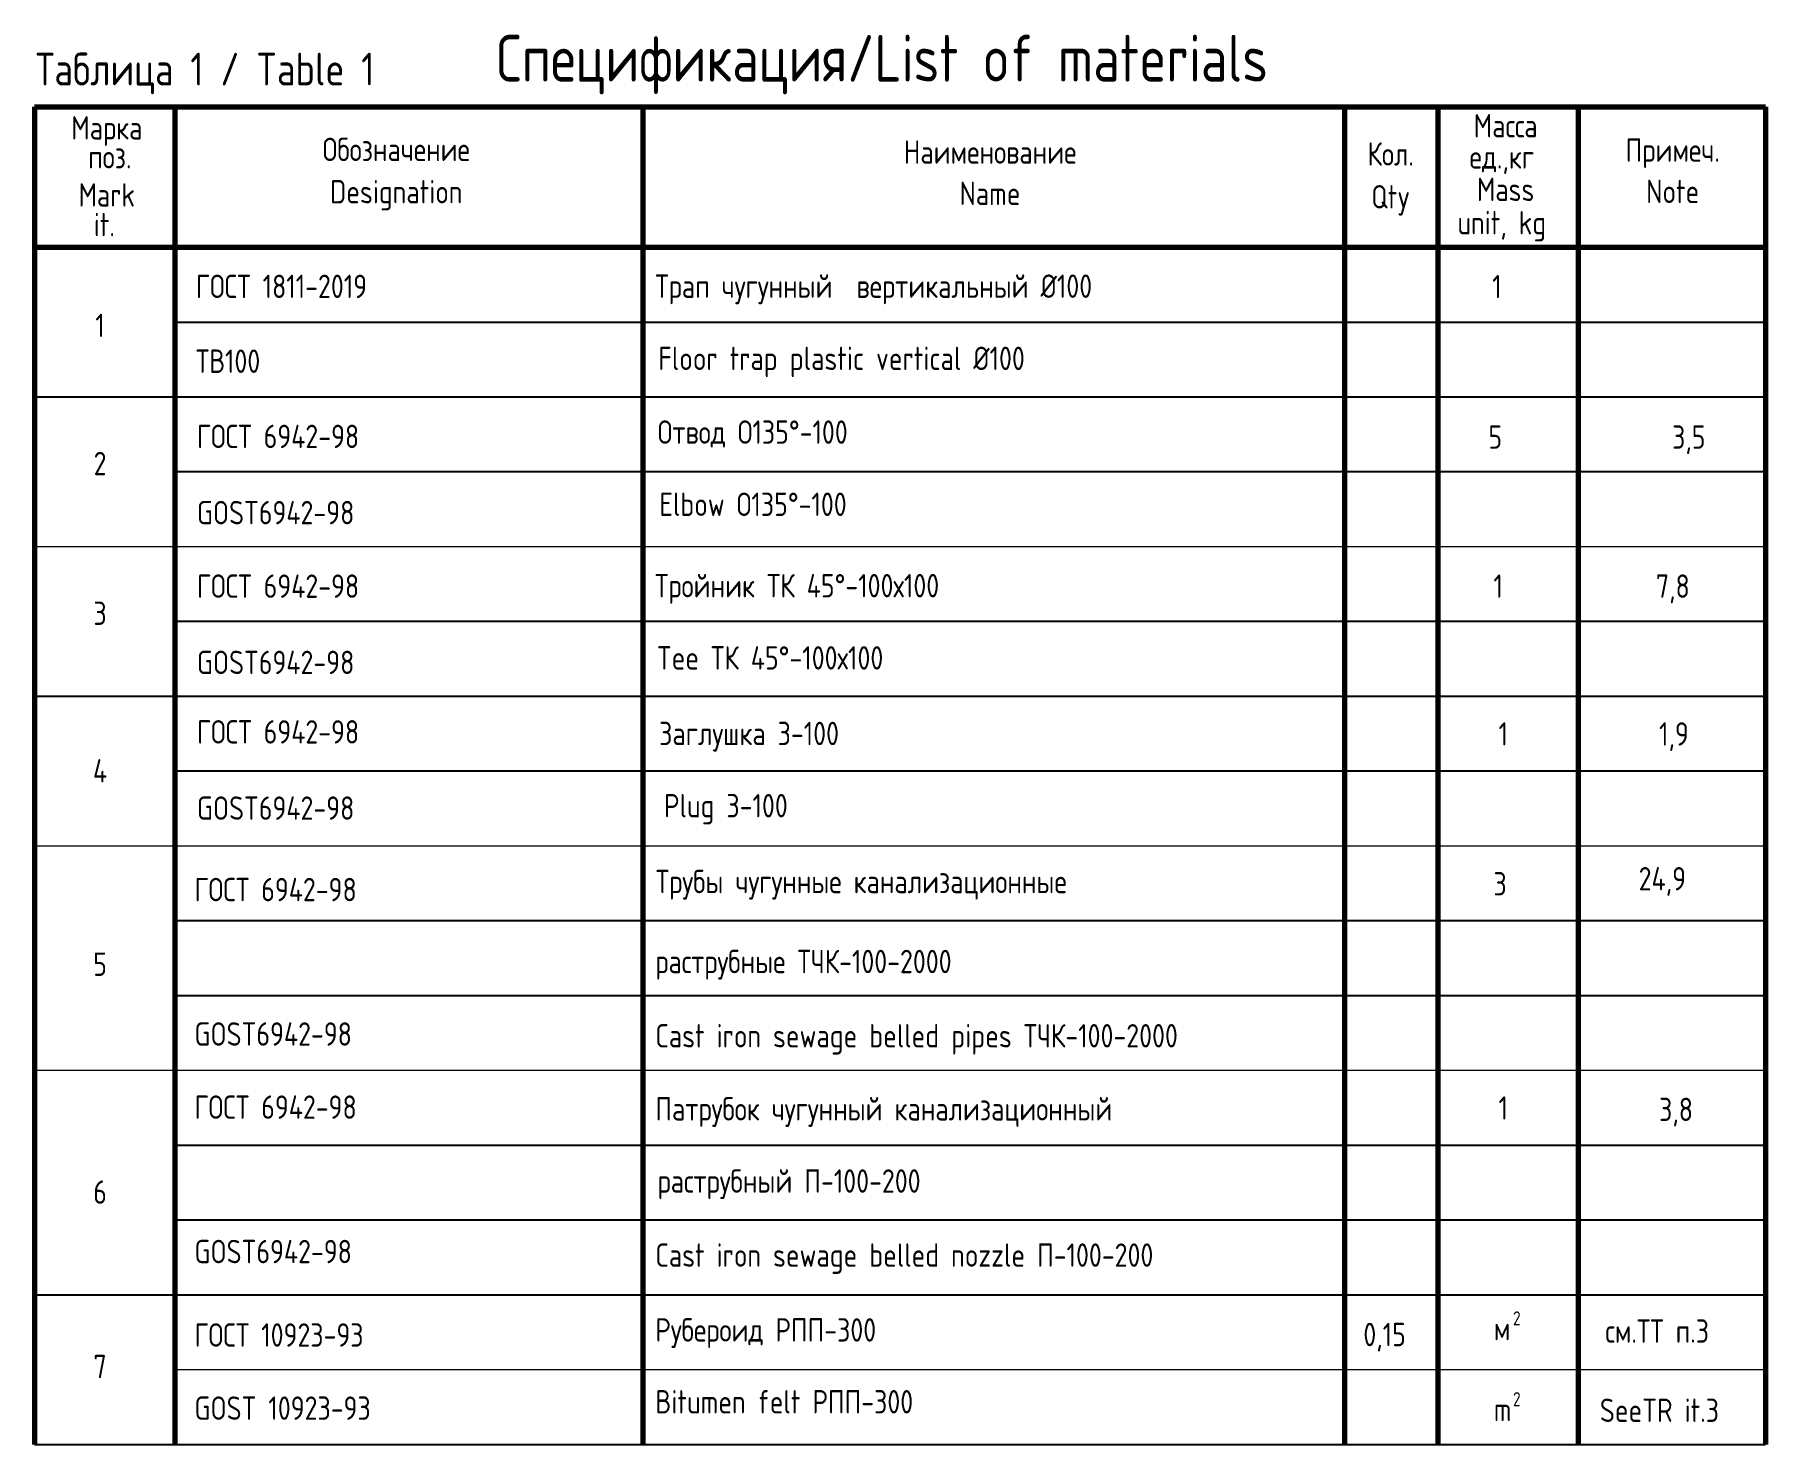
# Model space of a CAD drawing. Header units: millimetres. Extents: x 248232 to 522556, y -209783 to 12000.
# Drawn here: x 469382 to 487882, y -209783 to -194710 of the extents above; entities that cross this region are included whole.
import ezdxf
from ezdxf.enums import TextEntityAlignment as Align

# ---------------------------------------------------------------- set-up
doc = ezdxf.new("R2010")
doc.units = ezdxf.units.MM
for name, color, linetype, lineweight in [('028-FGTPB-UP-WSS$0$0. ГТ-20_подземное', 3, 'Continuous', 25), ('AR 025', 187, 'Continuous', 25), ('АР_025', 7, 'Continuous', 25)]:
    doc.layers.add(name, color=color, linetype=linetype, lineweight=lineweight)
doc.layers.add('translated_layer', color=20, linetype='Continuous')
doc.layers.add('ГС_ВК', color=3, linetype='Continuous')
doc.styles.add('028-FGTPB-UP-WSS$0$GOST 2.304', font='CS_Gost2304.shx')
doc.styles.add('GOST 2.304', font='CS_Gost2304.shx', dxfattribs={"width": 0.9})
doc.styles.add('ГОСТ 2.304', font='cs_gost2304.shx')

msp = doc.modelspace()

# ---------------------------------------------------------------- texts
at = {"linetype": 'Continuous', "lineweight": 25, "style": 'GOST 2.304'}
msp.add_text('Спецификация/List of materials', height=500, dxfattribs=at).set_placement((474319, -195213))
at = {"color": 7, "linetype": 'Continuous', "lineweight": 25, "style": 'GOST 2.304'}
for s, p in [('см.ТТ п.3', (486172, -208696)), ('SeeTR it.3', (486114, -209543))]:
    msp.add_text(s, height=250, dxfattribs=at).set_placement(p)
at = {"layer": '028-FGTPB-UP-WSS$0$0. ГТ-20_подземное', "color": 0, "lineweight": -3, "ltscale": 10, "style": '028-FGTPB-UP-WSS$0$GOST 2.304'}
for s, p in [('м', (484979, -208669)), ('m', (484979, -209534))]:
    msp.add_text(s, height=250, dxfattribs=at).set_placement(p)
at = {"layer": '028-FGTPB-UP-WSS$0$0. ГТ-20_подземное', "color": 0, "lineweight": 20, "ltscale": 10, "style": '028-FGTPB-UP-WSS$0$GOST 2.304'}
for p in [(485184, -208510), (485184, -209374)]:
    msp.add_text('2', height=150, dxfattribs=at).set_placement(p)
at = {"layer": 'AR 025', "color": 0, "linetype": 'Continuous', "style": 'GOST 2.304'}
msp.add_text('Таблица 1 / Table 1 ', height=350, dxfattribs=at).set_placement((469394, -195254))
at = {"layer": 'translated_layer', "color": 0, "style": 'ГОСТ 2.304'}
for s, p in [('Designation', (473248, -196390)), ('Name', (479595, -196408)), ('Mass', (485106, -196365)), ('Note', (486892, -196387)), ('Mark', (470154, -196424)), ('Qty', (483877, -196444)), ('it.', (470128, -196741)), ('unit, kg', (485065, -196721))]:
    msp.add_text(s, height=250, dxfattribs=at).set_placement(p, align=Align.MIDDLE_CENTER)
at = {"layer": 'АР_025', "color": 7, "linetype": 'Continuous', "lineweight": 25, "style": 'GOST 2.304'}
for s, p in [('Марка', (470154, -195707)), ('Масса', (485106, -195685)), ('Обозначение', (473248, -195938)), ('Наименование', (479595, -195966)), ('Кол.', (483877, -195986)), ('Примеч.', (486892, -195945)), ('поз.', (470186, -196016)), ('ед.,кг', (485065, -196018)), ('2', (470082, -199296)), ('3', (470082, -200897)), ('5', (470082, -204649)), ('6', (470082, -207085)), ('7', (470082, -208950))]:
    msp.add_text(s, height=250, dxfattribs=at).set_placement(p, align=Align.MIDDLE_CENTER)
for s, p in [('ГОСТ 1811-2019', (471106, -197527)), ('1', (484962, -197529)), ('ТВ100', (471106, -198327)), ('ГОСТ 6942-98', (471117, -199131)), ('5', (484922, -199138)), ('3,5', (486885, -199138)), ('GOST6942-98', (471117, -199946)), ('ГОСТ 6942-98', (471117, -200732)), ('1', (484976, -200732)), ('7,8', (486712, -200732)), ('GOST6942-98', (471117, -201547)), ('ГОСТ 6942-98', (471117, -202290)), ('1', (485030, -202312)), ('1,9', (486746, -202312)), ('GOST6942-98', (471117, -203105)), ('24,9', (486528, -203860)), ('ГОСТ 6942-98', (471091, -203976)), ('GOST6942-98', (471091, -205520)), ('ГОСТ 6942-98', (471091, -206302)), ('1', (485030, -206311)), ('3,8', (486746, -206326)), ('GOST6942-98', (471091, -207846)), ('ГОСТ 10923-93', (471091, -208738)), ('GOST 10923-93', (471091, -209520))]:
    msp.add_text(s, height=250, dxfattribs=at).set_placement(p)
at = {"layer": 'АР_025', "color": 7, "lineweight": 25, "style": 'GOST 2.304'}
for s, p in [('Трап чугунный  вертикальный %%C100', (476017, -197525)), ('Floor trap plastic vertical %%C100 ', (476049, -198297)), ('Отвод О135%%D-100 ', (476042, -199085)), ('Elbow О135%%D-100 ', (476061, -199857)), ('Тройник ТК 45%%D-100х100 ', (476014, -200727)), ('Tee ТК 45%%D-100х100 ', (476033, -201499)), ('Заглушка З-100 ', (476058, -202307)), ('Plug З-100 ', (476110, -203079)), ('Трубы чугунные канализационные', (476022, -203890)), ('раструбные ТЧК-100-2000 ', (476017, -204745)), ('Патрубок чугунный канализационный', (476017, -206320)), ('раструбный П-100-200', (476041, -207092))]:
    msp.add_text(s, height=250, dxfattribs=at).set_placement(p)
at = {"layer": 'АР_025', "color": 0, "linetype": 'Continuous', "lineweight": 25, "style": 'GOST 2.304'}
for s, p in [('1', (470082, -197819)), ('4', (470082, -202581))]:
    msp.add_text(s, height=250, dxfattribs=at).set_placement(p, align=Align.MIDDLE_CENTER)
for s, p in [('3', (484976, -203914)), ('0,15', (483585, -208733))]:
    msp.add_text(s, height=250, dxfattribs=at).set_placement(p)
at = {"layer": 'АР_025', "color": 0, "lineweight": 25, "style": 'GOST 2.304'}
for s, p in [('Cast iron sewage belled pipes ТЧК-100-2000 ', (476017, -205539)), ('Cast iron sewage belled nozzle П-100-200', (476017, -207884)), ('Рубероид РПП-300', (476017, -208684)), ('Bitumen felt РПП-300', (476017, -209452))]:
    msp.add_text(s, height=250, dxfattribs=at).set_placement(p)

# ---------------------------------------------------------------- linework, layer by layer
at = {"layer": 'ГС_ВК', "color": 0, "linetype": 'Continuous', "lineweight": 70}
for p, q in [((469382, -195483), (487882, -195483)), ((469382, -195483), (469382, -209783)), ((470882, -195483), (470882, -209783)), ((475882, -195483), (475882, -209783)), ((483382, -195483), (483382, -209783)), ((484382, -195483), (484382, -209783)), ((485882, -195483), (485882, -209783)), ((487882, -195483), (487882, -209783)), ((469382, -196983), (487882, -196983))]:
    msp.add_line(p, q, dxfattribs=at)
at = {"layer": 'ГС_ВК', "color": 7, "lineweight": 25, "ltscale": 300}
for p, q in [((470882, -197783), (487882, -197783)), ((469382, -198583), (487882, -198583)), ((470882, -199383), (487882, -199383)), ((470882, -200983), (487882, -200983)), ((469382, -201783), (487882, -201783)), ((470882, -202583), (487882, -202583)), ((470882, -204183), (487882, -204183)), ((470882, -204983), (487882, -204983)), ((470882, -206583), (487882, -206583)), ((470882, -207383), (487882, -207383)), ((469382, -208183), (487882, -208183)), ((469382, -209783), (487882, -209783))]:
    msp.add_line(p, q, dxfattribs=at)
at = {"layer": 'ГС_ВК', "color": 0, "linetype": 'Continuous', "lineweight": 18}
for p, q in [((469382, -200183), (487882, -200183)), ((469382, -203383), (487882, -203383)), ((469382, -205783), (487882, -205783)), ((470882, -208983), (487882, -208983))]:
    msp.add_line(p, q, dxfattribs=at)

msp.set_redraw_order([(e.dxf.handle, doc.entitydb.next_handle()) for e in msp.query("TEXT MTEXT ATTDEF DIMENSION ARC_DIMENSION")])  # texts and dimensions are drawn at this point

doc.saveas('drawing.dxf')
